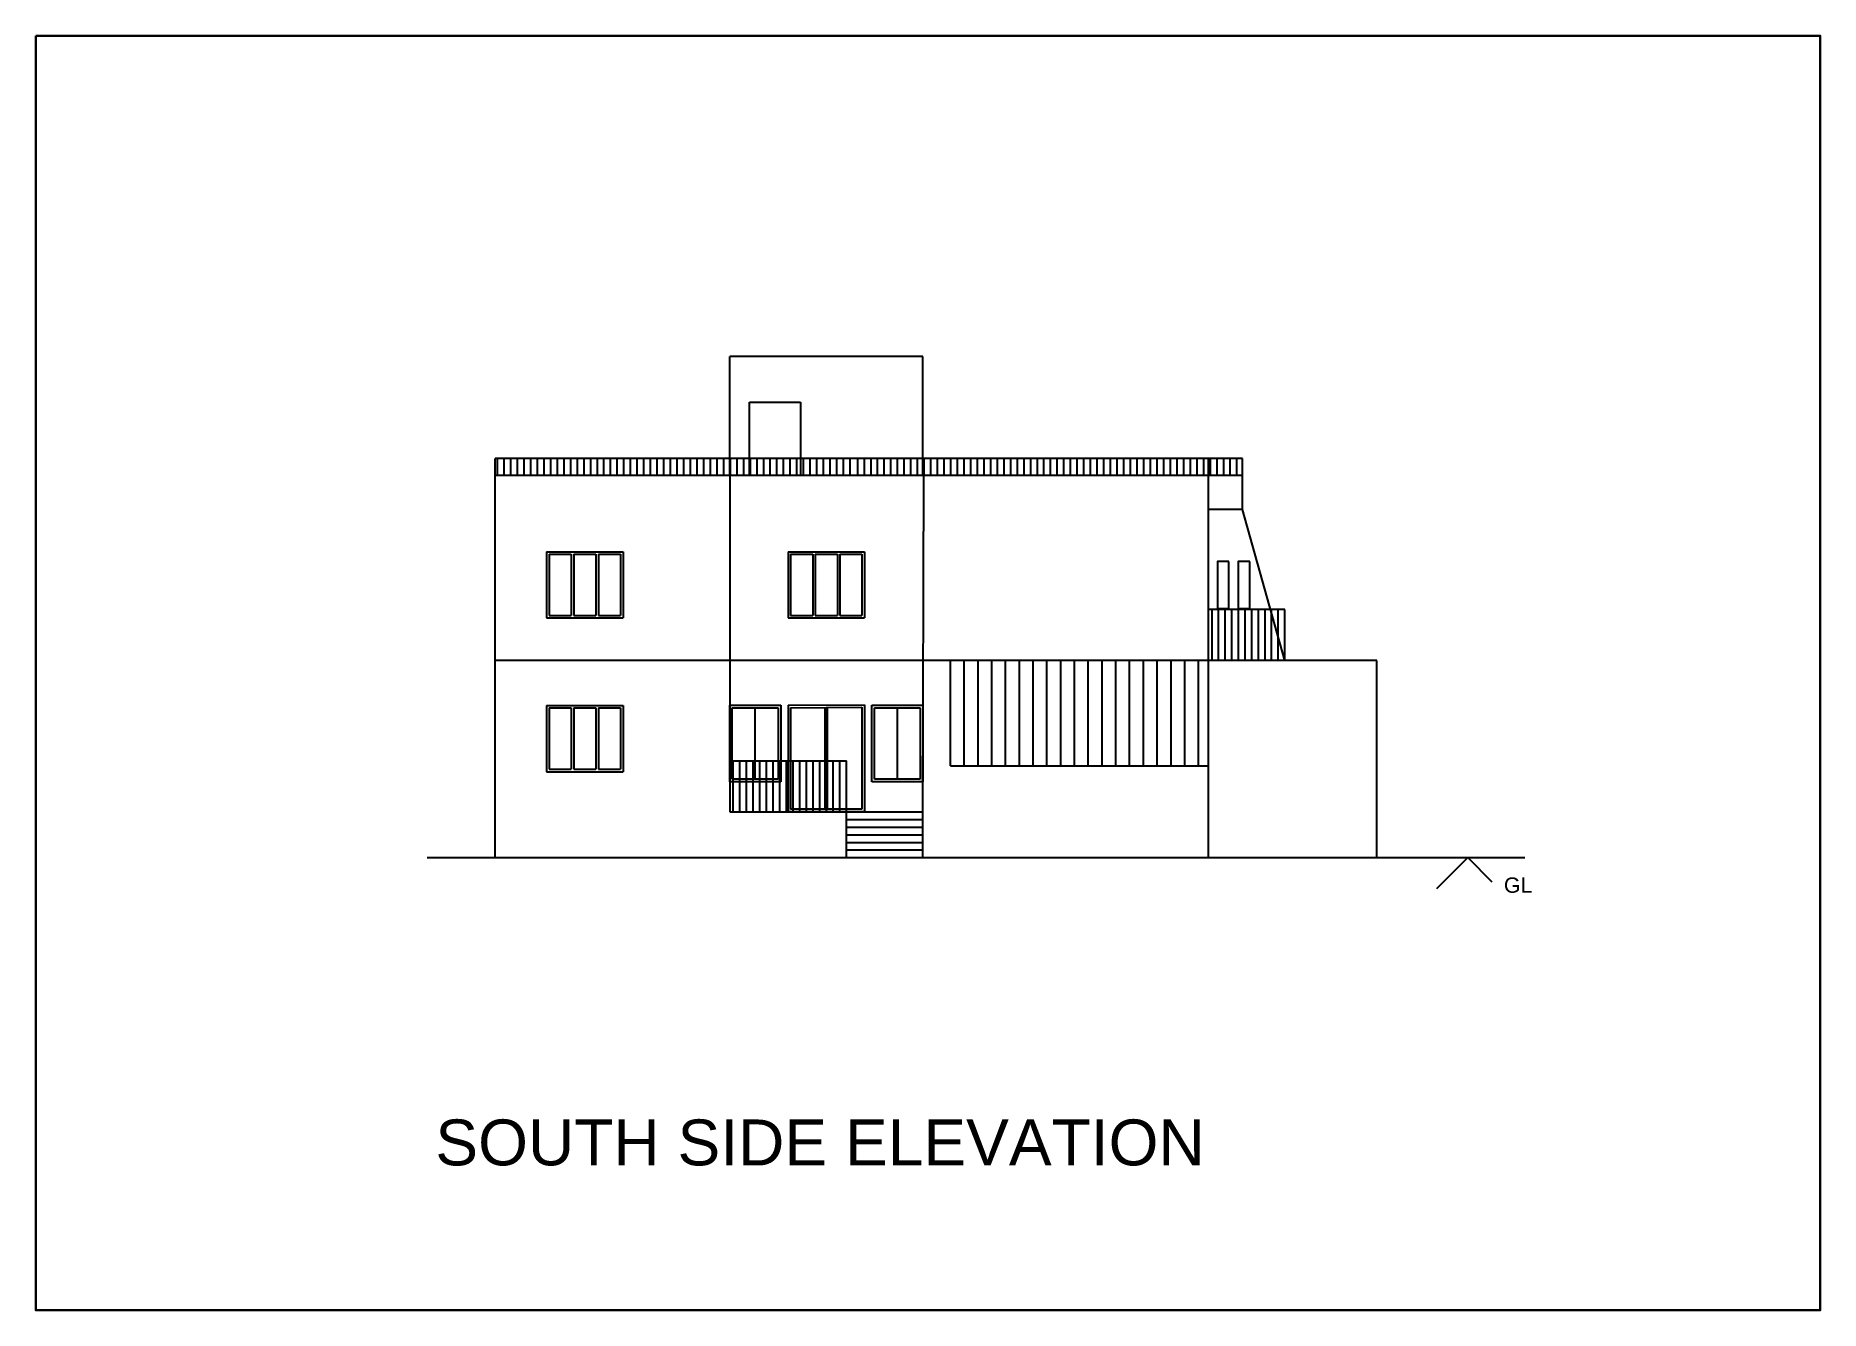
# Model space of a CAD drawing. Header units: metres. Extents: x 3586 to 7307, y 3108 to 6437.
# Drawn here: x 3896.83 to 3931.83, y 3160.07 to 3185.06 of the extents above; entities that cross this region are included whole.
import ezdxf

# ---------------------------------------------------------------- set-up
doc = ezdxf.new("R2010")
doc.units = ezdxf.units.M
for name, color, linetype in [('DOORS', 170, 'Continuous'), ('PDF2_0', 7, 'Continuous'), ('wall', 7, 'Continuous'), ('window', 140, 'Continuous')]:
    doc.layers.add(name, color=color, linetype=linetype)
doc.styles.get("Standard").update_dxf_attribs({"font": 'arial.ttf'})

msp = doc.modelspace()

# ---------------------------------------------------------------- texts
at = {"layer": 'wall', "attachment_point": 1}
for s, width, insert, char_height in [('GL', 2.12846, (3925.621, 3168.556), 0.3), ('SOUTH SIDE ELEVATION', 23.83322, (3904.666, 3163.81), 0.9)]:
    msp.add_mtext_dynamic_manual_height_columns(s, width=width, gutter_width=12.5, heights=[0], dxfattribs=dict(at, insert=insert, char_height=char_height))

# ---------------------------------------------------------------- linework, layer by layer
at = {"layer": 'DOORS'}
for p, q in [((3911.583, 3171.935), (3913.083, 3171.945)), ((3911.583, 3171.935), (3911.583, 3169.845)), ((3911.633, 3171.885), (3913.033, 3171.895)), ((3912.308, 3169.895), (3912.308, 3171.89)), ((3912.333, 3169.895), (3912.333, 3171.89)), ((3912.358, 3169.895), (3912.358, 3171.89)), ((3913.033, 3171.895), (3913.033, 3169.895)), ((3913.083, 3171.945), (3913.083, 3169.845)), ((3911.633, 3171.885), (3911.633, 3169.895)), ((3913.083, 3169.845), (3911.583, 3169.845)), ((3913.033, 3169.895), (3911.633, 3169.895))]:
    msp.add_line(p, q, dxfattribs=at)
at = {"layer": 'PDF2_0', "lineweight": 30}
msp.add_lwpolyline([(3896.828, 3185.065), (3931.827, 3185.065), (3931.827, 3160.068), (3896.828, 3160.068)], close=True, dxfattribs=at)
at = {"layer": 'wall'}
for p, q in [((3910.44, 3176.445), (3910.44, 3178.775)), ((3914.227, 3178.775), (3910.44, 3178.775)), ((3914.227, 3176.445), (3914.227, 3178.775)), ((3910.83, 3176.445), (3910.83, 3177.875)), ((3910.83, 3177.875), (3911.83, 3177.875)), ((3911.83, 3177.875), (3911.83, 3176.445)), ((3905.84, 3168.945), (3905.84, 3176.775)), ((3920.497, 3176.775), (3905.84, 3176.775)), ((3920.497, 3176.775), (3905.84, 3176.775)), ((3905.84, 3176.445), (3920.497, 3176.445)), ((3905.885, 3176.445), (3905.885, 3176.775)), ((3906.016, 3176.445), (3906.016, 3176.775)), ((3906.146, 3176.445), (3906.146, 3176.775)), ((3906.277, 3176.445), (3906.277, 3176.775)), ((3906.407, 3176.445), (3906.407, 3176.775)), ((3906.538, 3176.445), (3906.538, 3176.775)), ((3906.668, 3176.445), (3906.668, 3176.775)), ((3906.799, 3176.445), (3906.799, 3176.775)), ((3906.929, 3176.445), (3906.929, 3176.775)), ((3907.06, 3176.445), (3907.06, 3176.775)), ((3907.19, 3176.445), (3907.19, 3176.775)), ((3907.321, 3176.445), (3907.321, 3176.775)), ((3907.451, 3176.445), (3907.451, 3176.775)), ((3907.582, 3176.445), (3907.582, 3176.775)), ((3907.712, 3176.445), (3907.712, 3176.775)), ((3907.712, 3176.445), (3907.712, 3176.775)), ((3907.843, 3176.445), (3907.843, 3176.775)), ((3907.973, 3176.445), (3907.973, 3176.775)), ((3908.104, 3176.445), (3908.104, 3176.775)), ((3908.234, 3176.445), (3908.234, 3176.775)), ((3908.364, 3176.445), (3908.364, 3176.775)), ((3908.495, 3176.445), (3908.495, 3176.775)), ((3908.625, 3176.445), (3908.625, 3176.775)), ((3908.756, 3176.445), (3908.756, 3176.775)), ((3908.886, 3176.445), (3908.886, 3176.775)), ((3909.017, 3176.445), (3909.017, 3176.775)), ((3909.147, 3176.445), (3909.147, 3176.775)), ((3909.278, 3176.445), (3909.278, 3176.775)), ((3909.408, 3176.445), (3909.408, 3176.775)), ((3909.539, 3176.445), (3909.539, 3176.775)), ((3909.669, 3176.445), (3909.669, 3176.775)), ((3909.8, 3176.445), (3909.8, 3176.775)), ((3909.93, 3176.445), (3909.93, 3176.775)), ((3910.061, 3176.445), (3910.061, 3176.775)), ((3910.191, 3176.445), (3910.191, 3176.775)), ((3910.322, 3176.445), (3910.322, 3176.775)), ((3910.44, 3176.445), (3910.44, 3169.845)), ((3910.452, 3176.445), (3910.452, 3176.775)), ((3910.583, 3176.445), (3910.583, 3176.775)), ((3910.713, 3176.445), (3910.713, 3176.775)), ((3910.844, 3176.445), (3910.844, 3176.775)), ((3910.974, 3176.445), (3910.974, 3176.775)), ((3911.105, 3176.445), (3911.105, 3176.775)), ((3911.235, 3176.445), (3911.235, 3176.775)), ((3911.366, 3176.445), (3911.366, 3176.775)), ((3911.496, 3176.445), (3911.496, 3176.775)), ((3911.627, 3176.445), (3911.627, 3176.775)), ((3911.757, 3176.445), (3911.757, 3176.775)), ((3911.888, 3176.445), (3911.888, 3176.775)), ((3912.018, 3176.445), (3912.018, 3176.775)), ((3912.149, 3176.445), (3912.149, 3176.775)), ((3912.279, 3176.445), (3912.279, 3176.775)), ((3912.409, 3176.445), (3912.409, 3176.775)), ((3912.409, 3176.445), (3912.409, 3176.775)), ((3912.54, 3176.445), (3912.54, 3176.775)), ((3912.67, 3176.445), (3912.67, 3176.775)), ((3912.801, 3176.445), (3912.801, 3176.775)), ((3912.949, 3176.445), (3912.949, 3176.775)), ((3913.079, 3176.445), (3913.079, 3176.775)), ((3913.21, 3176.445), (3913.21, 3176.775)), ((3913.34, 3176.445), (3913.34, 3176.775)), ((3913.471, 3176.445), (3913.471, 3176.775)), ((3913.601, 3176.445), (3913.601, 3176.775)), ((3913.732, 3176.445), (3913.732, 3176.775)), ((3913.862, 3176.445), (3913.862, 3176.775)), ((3913.993, 3176.445), (3913.993, 3176.775)), ((3914.123, 3176.445), (3914.123, 3176.775)), ((3914.224, 3169.845), (3914.245, 3176.445)), ((3914.254, 3176.445), (3914.254, 3176.775)), ((3914.384, 3176.445), (3914.384, 3176.775)), ((3914.384, 3176.445), (3914.384, 3176.775)), ((3914.515, 3176.445), (3914.515, 3176.775)), ((3914.645, 3176.445), (3914.645, 3176.775)), ((3914.776, 3176.445), (3914.776, 3176.775)), ((3914.906, 3176.445), (3914.906, 3176.775)), ((3915.037, 3176.445), (3915.037, 3176.775)), ((3915.037, 3176.445), (3915.037, 3176.775)), ((3915.167, 3176.445), (3915.167, 3176.775)), ((3915.298, 3176.445), (3915.298, 3176.775)), ((3915.428, 3176.445), (3915.428, 3176.775)), ((3915.559, 3176.445), (3915.559, 3176.775)), ((3915.689, 3176.445), (3915.689, 3176.775)), ((3915.82, 3176.445), (3915.82, 3176.775)), ((3915.95, 3176.445), (3915.95, 3176.775)), ((3916.081, 3176.445), (3916.081, 3176.775)), ((3916.211, 3176.445), (3916.211, 3176.775)), ((3916.342, 3176.445), (3916.342, 3176.775)), ((3916.472, 3176.445), (3916.472, 3176.775)), ((3916.602, 3176.445), (3916.602, 3176.775)), ((3916.733, 3176.445), (3916.733, 3176.775)), ((3916.863, 3176.445), (3916.863, 3176.775)), ((3916.994, 3176.445), (3916.994, 3176.775)), ((3917.124, 3176.445), (3917.124, 3176.775)), ((3917.255, 3176.445), (3917.255, 3176.775)), ((3917.385, 3176.445), (3917.385, 3176.775)), ((3917.516, 3176.445), (3917.516, 3176.775)), ((3917.646, 3176.445), (3917.646, 3176.775)), ((3917.777, 3176.445), (3917.777, 3176.775)), ((3917.777, 3176.445), (3917.777, 3176.775)), ((3917.907, 3176.445), (3917.907, 3176.775)), ((3918.038, 3176.445), (3918.038, 3176.775)), ((3918.168, 3176.445), (3918.168, 3176.775)), ((3918.299, 3176.445), (3918.299, 3176.775)), ((3918.429, 3176.445), (3918.429, 3176.775)), ((3918.56, 3176.445), (3918.56, 3176.775)), ((3918.69, 3176.445), (3918.69, 3176.775)), ((3918.821, 3176.445), (3918.821, 3176.775)), ((3918.951, 3176.445), (3918.951, 3176.775)), ((3919.082, 3176.445), (3919.082, 3176.775)), ((3919.212, 3176.445), (3919.212, 3176.775)), ((3919.343, 3176.445), (3919.343, 3176.775)), ((3919.473, 3176.445), (3919.473, 3176.775)), ((3919.604, 3176.445), (3919.604, 3176.775)), ((3919.734, 3176.445), (3919.734, 3176.775)), ((3919.827, 3175.775), (3919.827, 3176.775)), ((3919.865, 3176.445), (3919.865, 3176.775)), ((3919.995, 3176.445), (3919.995, 3176.775)), ((3920.126, 3176.445), (3920.126, 3176.775)), ((3920.256, 3176.445), (3920.256, 3176.775)), ((3920.387, 3176.445), (3920.387, 3176.775)), ((3920.497, 3175.775), (3920.497, 3176.775)), ((3920.497, 3175.775), (3919.827, 3175.775)), ((3919.827, 3168.945), (3919.827, 3175.775)), ((3921.327, 3172.81), (3920.497, 3175.775)), ((3921.327, 3173.81), (3919.827, 3173.81)), ((3919.897, 3172.81), (3919.897, 3173.81)), ((3920.027, 3172.81), (3920.027, 3173.81)), ((3920.157, 3172.81), (3920.157, 3173.81)), ((3920.287, 3172.81), (3920.287, 3173.81)), ((3920.417, 3172.81), (3920.417, 3173.81)), ((3920.547, 3172.81), (3920.547, 3173.81)), ((3920.677, 3172.81), (3920.677, 3173.81)), ((3920.807, 3172.81), (3920.807, 3173.81)), ((3920.937, 3172.81), (3920.937, 3173.81)), ((3921.067, 3172.81), (3921.067, 3173.81)), ((3921.197, 3172.81), (3921.197, 3173.81)), ((3921.327, 3172.81), (3921.327, 3173.81)), ((3923.127, 3172.81), (3905.84, 3172.81)), ((3914.767, 3170.745), (3914.767, 3172.81)), ((3915.038, 3170.745), (3915.038, 3172.81)), ((3915.308, 3170.745), (3915.308, 3172.81)), ((3915.579, 3170.745), (3915.579, 3172.81)), ((3915.849, 3170.745), (3915.849, 3172.81)), ((3916.119, 3170.745), (3916.119, 3172.81)), ((3916.39, 3170.745), (3916.39, 3172.81)), ((3916.66, 3170.745), (3916.66, 3172.81)), ((3916.931, 3170.745), (3916.931, 3172.81)), ((3917.201, 3170.745), (3917.201, 3172.81)), ((3917.471, 3170.745), (3917.471, 3172.81)), ((3917.742, 3170.745), (3917.742, 3172.81)), ((3918.012, 3170.745), (3918.012, 3172.81)), ((3918.282, 3170.745), (3918.282, 3172.81)), ((3918.553, 3170.745), (3918.553, 3172.81)), ((3918.823, 3170.745), (3918.823, 3172.81)), ((3919.094, 3170.745), (3919.094, 3172.81)), ((3919.364, 3170.745), (3919.364, 3172.81)), ((3919.634, 3170.745), (3919.634, 3172.81)), ((3923.127, 3168.945), (3923.127, 3172.81)), ((3910.44, 3170.845), (3912.727, 3170.845)), ((3910.508, 3169.845), (3910.508, 3170.845)), ((3910.639, 3169.845), (3910.639, 3170.845)), ((3910.769, 3169.845), (3910.769, 3170.845)), ((3910.9, 3169.845), (3910.9, 3170.845)), ((3911.03, 3169.845), (3911.03, 3170.845)), ((3911.161, 3169.845), (3911.161, 3170.845)), ((3911.291, 3169.845), (3911.291, 3170.845)), ((3911.422, 3169.845), (3911.422, 3170.845)), ((3911.552, 3169.845), (3911.552, 3170.845)), ((3911.683, 3169.845), (3911.683, 3170.845)), ((3911.813, 3169.845), (3911.813, 3170.845)), ((3911.944, 3169.845), (3911.944, 3170.845)), ((3912.074, 3169.845), (3912.074, 3170.845)), ((3912.205, 3169.845), (3912.205, 3170.845)), ((3912.335, 3169.845), (3912.335, 3170.845)), ((3912.466, 3169.845), (3912.466, 3170.845)), ((3912.596, 3169.845), (3912.596, 3170.845)), ((3912.727, 3169.845), (3912.727, 3170.845)), ((3914.767, 3170.745), (3919.827, 3170.745)), ((3910.44, 3169.845), (3914.224, 3169.845)), ((3912.727, 3168.945), (3912.727, 3169.845)), ((3914.224, 3168.945), (3914.224, 3169.845)), ((3912.727, 3169.695), (3914.227, 3169.695)), ((3912.727, 3169.545), (3914.227, 3169.545)), ((3912.727, 3169.395), (3914.227, 3169.395)), ((3912.727, 3169.245), (3914.227, 3169.245)), ((3912.727, 3169.095), (3914.227, 3169.095)), ((3904.503, 3168.945), (3926.032, 3168.945)), ((3924.915, 3168.945), (3924.301, 3168.333)), ((3924.915, 3168.945), (3925.388, 3168.471))]:
    msp.add_line(p, q, dxfattribs=at)
for points in [[(3920.229, 3174.75), (3920.002, 3174.75), (3920.002, 3173.829), (3920.229, 3173.829)], [(3920.637, 3174.75), (3920.41, 3174.75), (3920.41, 3173.829), (3920.637, 3173.829)]]:
    msp.add_lwpolyline(points, close=True, dxfattribs=at)
at = {"layer": 'window'}
for p, q in [((3906.848, 3174.945), (3908.348, 3174.945)), ((3906.848, 3174.945), (3906.848, 3173.645)), ((3906.898, 3174.895), (3907.33, 3174.895)), ((3906.898, 3174.895), (3906.898, 3173.695)), ((3907.33, 3174.895), (3907.33, 3173.695)), ((3907.38, 3174.895), (3907.815, 3174.895)), ((3907.38, 3174.895), (3907.38, 3173.695)), ((3907.815, 3174.895), (3907.815, 3173.695)), ((3907.865, 3174.895), (3908.298, 3174.895)), ((3907.865, 3174.895), (3907.865, 3173.695)), ((3908.298, 3174.895), (3908.298, 3173.695)), ((3908.348, 3174.945), (3908.348, 3173.645)), ((3911.583, 3174.945), (3913.083, 3174.945)), ((3911.583, 3174.945), (3911.583, 3173.645)), ((3911.633, 3174.895), (3912.066, 3174.895)), ((3911.633, 3174.895), (3911.633, 3173.695)), ((3912.066, 3174.895), (3912.066, 3173.695)), ((3912.116, 3174.895), (3912.551, 3174.895)), ((3912.116, 3174.895), (3912.116, 3173.695)), ((3912.551, 3174.895), (3912.551, 3173.695)), ((3912.601, 3174.895), (3913.033, 3174.895)), ((3912.601, 3174.895), (3912.601, 3173.695)), ((3913.033, 3174.895), (3913.033, 3173.695)), ((3913.083, 3174.945), (3913.083, 3173.645)), ((3906.848, 3173.645), (3908.348, 3173.645)), ((3906.898, 3173.695), (3907.33, 3173.695)), ((3907.38, 3173.695), (3907.815, 3173.695)), ((3907.865, 3173.695), (3908.298, 3173.695)), ((3911.583, 3173.645), (3913.083, 3173.645)), ((3911.633, 3173.695), (3912.066, 3173.695)), ((3912.116, 3173.695), (3912.551, 3173.695)), ((3912.601, 3173.695), (3913.033, 3173.695)), ((3906.848, 3171.93), (3908.348, 3171.93)), ((3906.848, 3171.93), (3906.848, 3170.63)), ((3908.348, 3171.93), (3908.348, 3170.63)), ((3910.44, 3171.934), (3911.44, 3171.934)), ((3910.44, 3170.434), (3910.44, 3171.934)), ((3911.44, 3171.934), (3911.44, 3170.434)), ((3913.227, 3171.934), (3914.227, 3171.934)), ((3913.227, 3170.434), (3913.227, 3171.934)), ((3914.227, 3171.934), (3914.227, 3170.434)), ((3906.898, 3171.88), (3907.33, 3171.88)), ((3906.898, 3171.88), (3906.898, 3170.68)), ((3907.33, 3171.88), (3907.33, 3170.68)), ((3907.38, 3171.88), (3907.815, 3171.88)), ((3907.38, 3171.88), (3907.38, 3170.68)), ((3907.815, 3171.88), (3907.815, 3170.68)), ((3907.865, 3171.88), (3908.298, 3171.88)), ((3907.865, 3171.88), (3907.865, 3170.68)), ((3908.298, 3171.88), (3908.298, 3170.68)), ((3910.49, 3171.884), (3911.39, 3171.884)), ((3910.49, 3170.484), (3910.49, 3171.884)), ((3910.94, 3170.484), (3910.94, 3171.884)), ((3911.39, 3171.884), (3911.39, 3170.484)), ((3913.277, 3171.884), (3914.177, 3171.884)), ((3913.277, 3170.484), (3913.277, 3171.884)), ((3913.727, 3170.484), (3913.727, 3171.884)), ((3914.177, 3171.884), (3914.177, 3170.484)), ((3906.848, 3170.63), (3908.348, 3170.63)), ((3906.898, 3170.68), (3907.33, 3170.68)), ((3907.38, 3170.68), (3907.815, 3170.68)), ((3907.865, 3170.68), (3908.298, 3170.68)), ((3911.44, 3170.434), (3910.44, 3170.434)), ((3911.39, 3170.484), (3910.49, 3170.484)), ((3914.227, 3170.434), (3913.227, 3170.434)), ((3914.177, 3170.484), (3913.277, 3170.484))]:
    msp.add_line(p, q, dxfattribs=at)

msp.set_redraw_order([(e.dxf.handle, doc.entitydb.next_handle()) for e in msp.query("TEXT MTEXT ATTDEF DIMENSION ARC_DIMENSION")])  # texts and dimensions are drawn at this point

doc.saveas('drawing.dxf')
